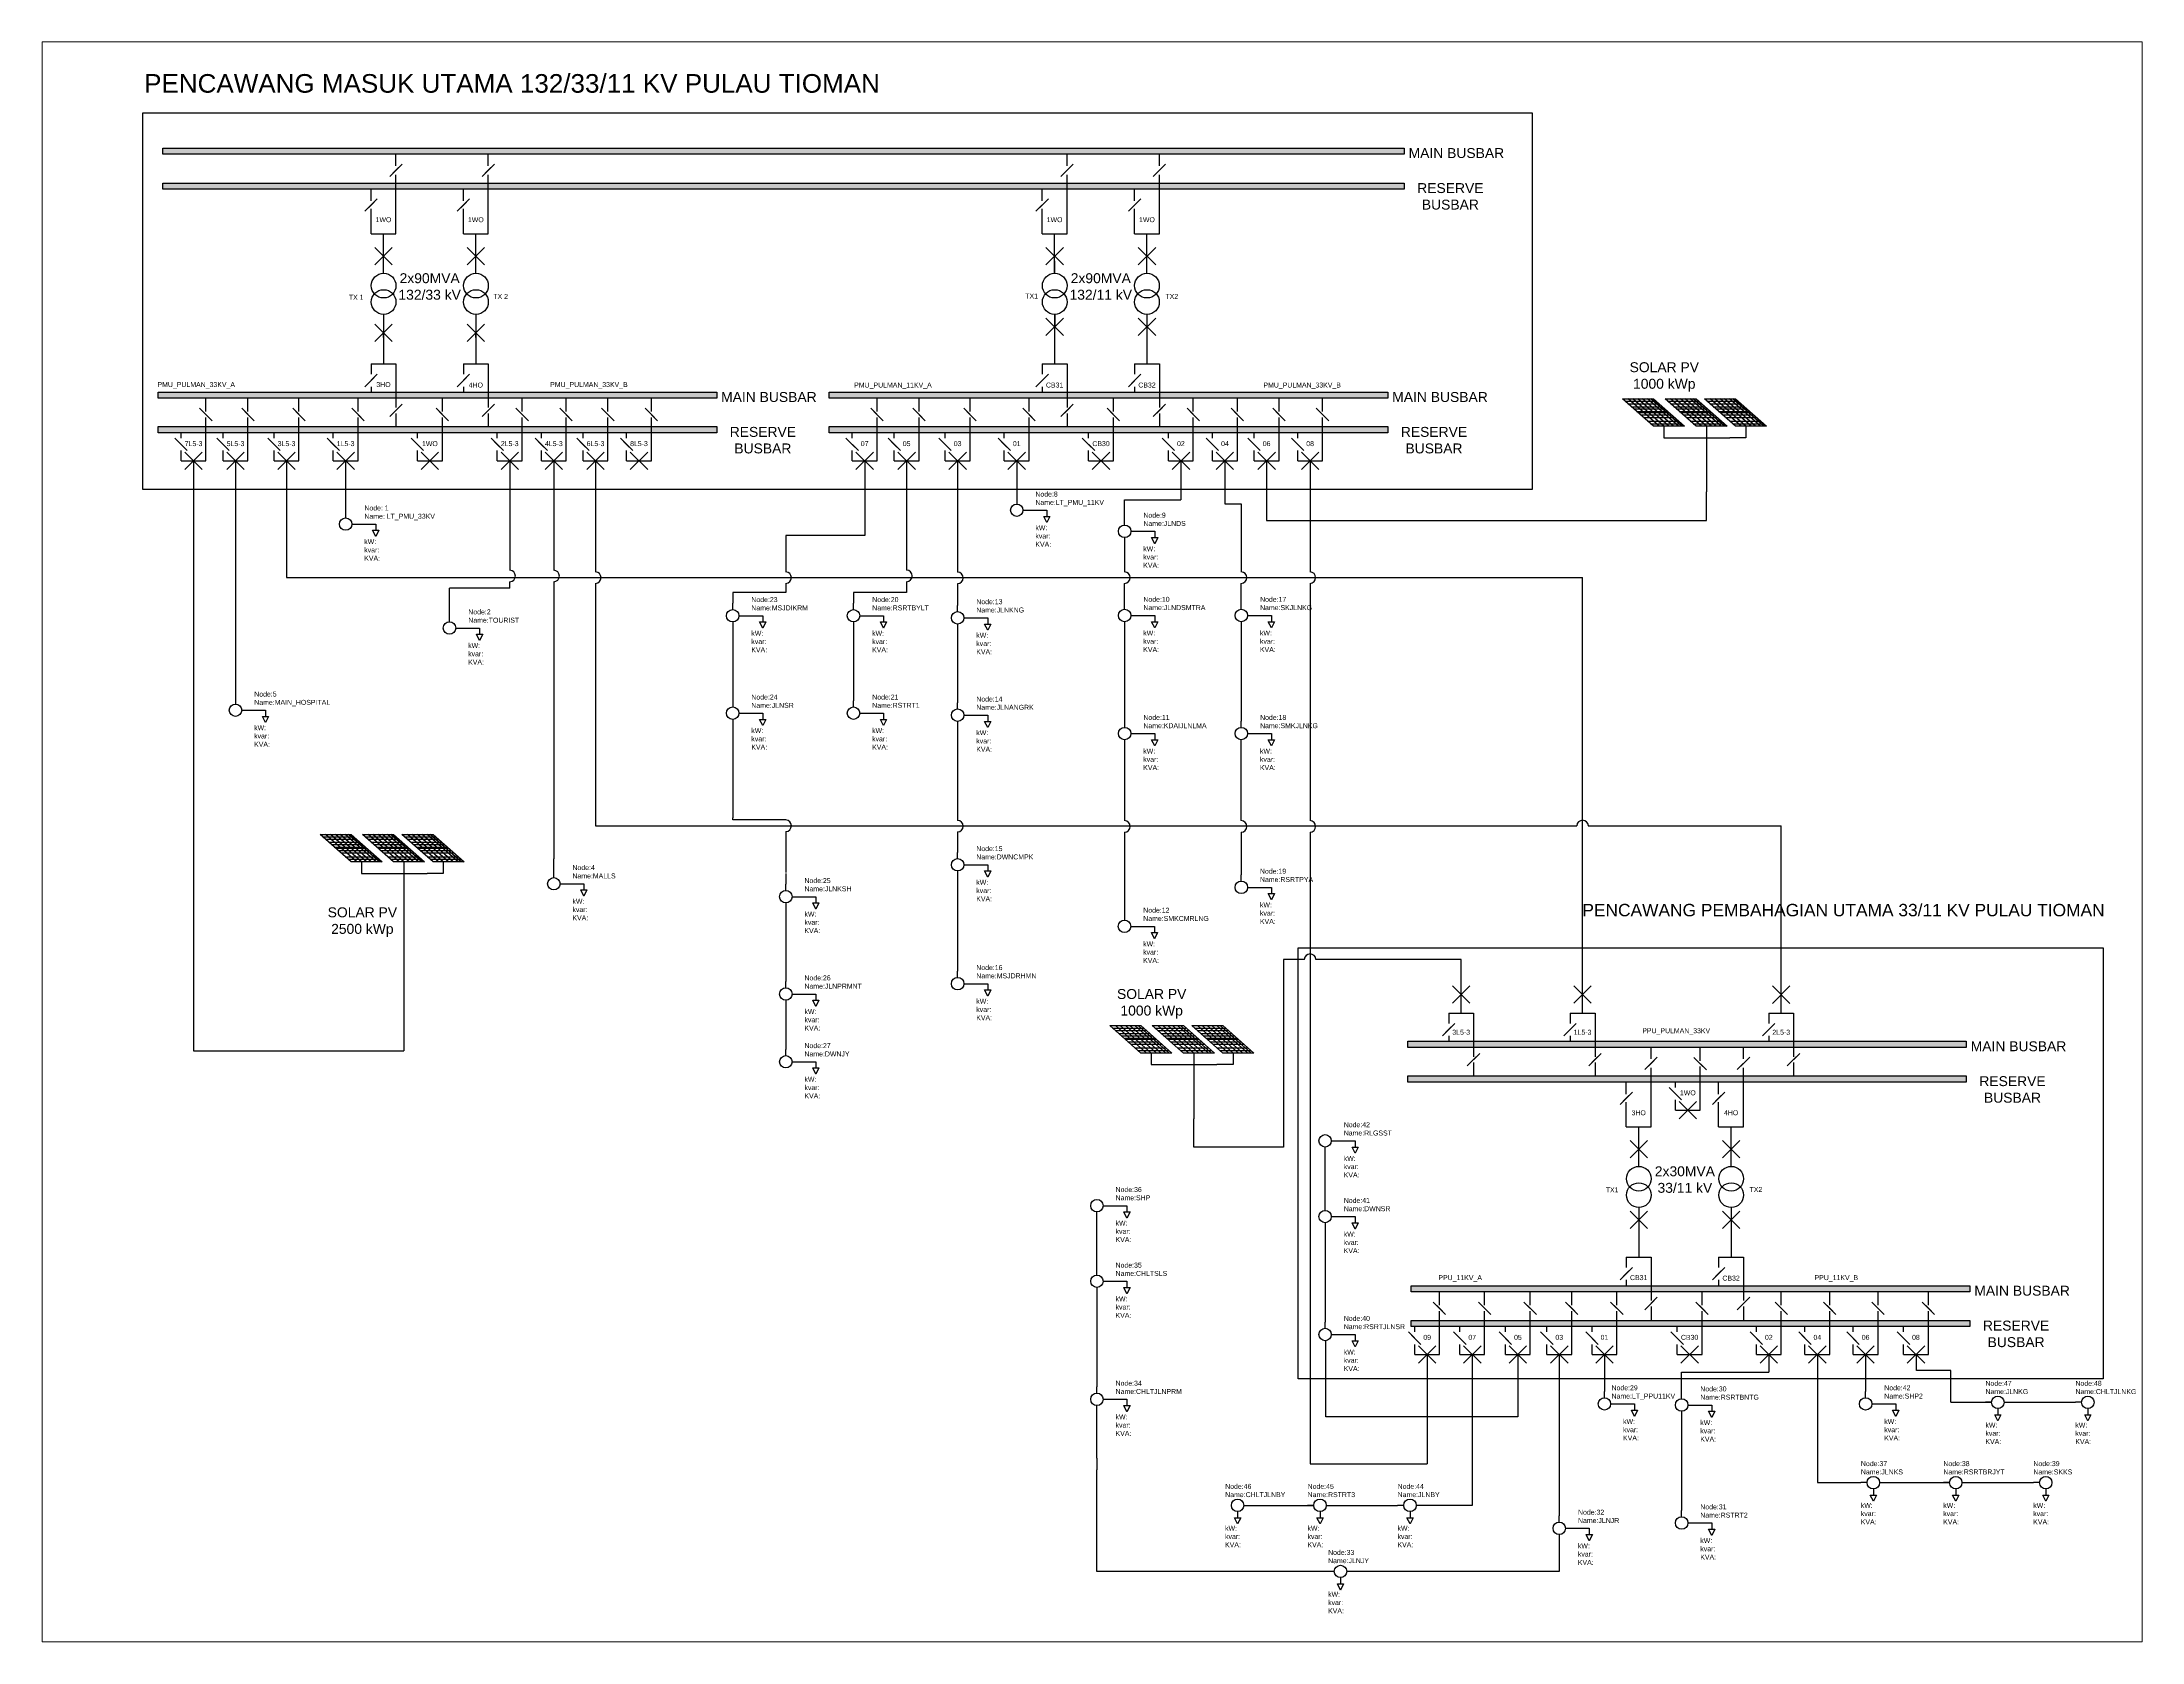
# Paper-space layout 'Layout2' of a CAD drawing. Header units: inches. Extents: x 1.05 to 9.45, y 0.8 to 7.2.
# The model-space entities are those that its viewports show. They can reach past a viewport. Long polylines and large blocks are cut down to what shows.
import ezdxf

# ---------------------------------------------------------------- set-up
doc = ezdxf.new("R2010")
doc.units = ezdxf.units.IN
doc.header["$MEASUREMENT"] = 0
doc.styles.get("Standard").update_dxf_attribs({"font": 'arial.ttf'})

# ---------------------------------------------------------------- blocks, each defined once
blk = doc.blocks.new('Isolatar')
blk.add_lwpolyline([(12.64, 4.18), (13.14, 4.68), (13.64, 5.18), (13.64, 5.18)], close=True)
blk = doc.blocks.new('Transformer')
for p, q in [((3.59, 7.62), (3.59, 8.62)), ((3.59, 4.31), (3.59, 3.31))]:
    blk.add_line(p, q)
for centre in [(3.59, 6.62), (3.59, 5.3)]:
    blk.add_circle(centre, 0.995)
blk = doc.blocks.new('Breaker')
for p, q in [((7.34, 4.2), (8.75, 5.61)), ((8.75, 4.2), (7.34, 5.61))]:
    blk.add_line(p, q)

msp = doc.modelspace()

# ---------------------------------------------------------------- hatches: boundary and pattern name
at = {"true_color": 0xf1eb1f}
h = msp.add_hatch(color=2, dxfattribs=at)
h.dxf.hatch_style = 1
h.paths.add_polyline_path([(87.35, 65.73), (68.19, 65.73), (68.19, 65.23), (87.35, 65.23)])
h.paths.add_polyline_path([(94.79, 65.73), (87.35, 65.73), (87.35, 65.23), (94.79, 65.23)])
h.paths.add_polyline_path([(113.19, 65.73), (94.79, 65.73), (94.79, 65.23), (113.19, 65.23)])
h.paths.add_polyline_path([(101.07, 62.94), (97.52, 62.94), (97.52, 62.44), (101.07, 62.44)])
h.paths.add_polyline_path([(104.43, 62.94), (101.07, 62.94), (101.07, 62.44), (104.43, 62.44)])
h.paths.add_polyline_path([(107.93, 62.94), (104.43, 62.94), (104.43, 62.44), (107.93, 62.44)])
h.paths.add_polyline_path([(113.19, 62.94), (107.93, 62.94), (107.93, 62.44), (113.19, 62.44)])
h.paths.add_polyline_path([(97.52, 62.94), (91.09, 62.94), (91.09, 62.44), (97.52, 62.44)])
h.paths.add_polyline_path([(91.09, 62.94), (84.3, 62.94), (84.3, 62.44), (91.09, 62.44)])
h.paths.add_polyline_path([(84.3, 62.94), (79.54, 62.94), (79.54, 62.44), (84.3, 62.44)])
h.paths.add_polyline_path([(79.54, 62.94), (75.43, 62.94), (75.43, 62.44), (79.54, 62.44)])
h.paths.add_polyline_path([(75.43, 62.94), (72.05, 62.94), (72.05, 62.44), (75.43, 62.44)])
h.paths.add_polyline_path([(72.05, 62.94), (68.19, 62.94), (68.19, 62.44), (72.05, 62.44)])
h.paths.add_polyline_path([(103.06, 65.87), (109.5, 65.87), (109.5, 66.7), (103.06, 66.7)], flags=9)
h.paths.add_polyline_path([(70.08, 66.54), (76.53, 66.54), (76.53, 67.36), (70.08, 67.36)], flags=9)
h.paths.add_polyline_path([(85.59, 65.87), (87.19, 65.87), (87.19, 66.69), (85.59, 66.69)], flags=25)
h.paths.add_polyline_path([(45.61, 65.91), (52.05, 65.91), (52.05, 66.74), (45.61, 66.74)], flags=9)
h.paths.add_polyline_path([(13.97, 65.91), (20.41, 65.91), (20.41, 66.74), (13.97, 66.74)], flags=9)
h.paths.add_polyline_path([(95.18, 73.02), (96.41, 73.02), (96.41, 73.84), (95.18, 73.84)], flags=25)
h.paths.add_polyline_path([(83.93, 73.04), (85.16, 73.04), (85.16, 73.87), (83.93, 73.87)], flags=9)
h.paths.add_polyline_path([(95.18, 73.02), (96.41, 73.02), (96.41, 73.84), (95.18, 73.84)], flags=25)
h.paths.add_polyline_path([(29.44, 72.94), (30.82, 72.94), (30.82, 73.77), (29.44, 73.77)], flags=9)
h.paths.add_polyline_path([(41.04, 73.02), (42.42, 73.02), (42.42, 73.84), (41.04, 73.84)], flags=9)
h.paths.add_polyline_path([(38.98, 79.19), (40.45, 79.19), (40.45, 80.01), (38.98, 80.01)], flags=9)
h.paths.add_polyline_path([(31.54, 79.19), (33.01, 79.19), (33.01, 80.01), (31.54, 80.01)], flags=9)
h.paths.add_polyline_path([(93.04, 79.19), (94.51, 79.19), (94.51, 80.01), (93.04, 80.01)], flags=9)
h.paths.add_polyline_path([(85.6, 79.19), (87.07, 79.19), (87.07, 80.01), (85.6, 80.01)], flags=9)
h.paths.add_polyline_path([(92.99, 65.87), (94.59, 65.87), (94.59, 66.69), (92.99, 66.69)], flags=9)
h.paths.add_polyline_path([(85.59, 65.87), (87.19, 65.87), (87.19, 66.69), (85.59, 66.69)], flags=25)
h.paths.add_polyline_path([(70.64, 61.16), (71.46, 61.16), (71.46, 61.98), (70.64, 61.98)], flags=9)
h.paths.add_polyline_path([(31.62, 65.91), (32.97, 65.91), (32.97, 66.73), (31.62, 66.73)], flags=9)
h.paths.add_polyline_path([(39.07, 65.87), (40.42, 65.87), (40.42, 66.69), (39.07, 66.69)], flags=9)
h.paths.add_polyline_path([(52.06, 61.16), (53.69, 61.16), (53.69, 61.98), (52.06, 61.98)], flags=9)
h.paths.add_polyline_path([(48.55, 61.16), (50.18, 61.16), (50.18, 61.98), (48.55, 61.98)], flags=9)
h.paths.add_polyline_path([(45.2, 61.16), (46.83, 61.16), (46.83, 61.98), (45.2, 61.98)], flags=9)
h.paths.add_polyline_path([(41.65, 61.16), (43.28, 61.16), (43.28, 61.98), (41.65, 61.98)], flags=9)
h.paths.add_polyline_path([(16.17, 61.16), (17.8, 61.16), (17.8, 61.98), (16.17, 61.98)], flags=9)
h.paths.add_polyline_path([(19.56, 61.16), (21.19, 61.16), (21.19, 61.98), (19.56, 61.98)], flags=9)
h.paths.add_polyline_path([(23.67, 61.16), (25.3, 61.16), (25.3, 61.98), (23.67, 61.98)], flags=9)
h.paths.add_polyline_path([(28.41, 61.16), (30.04, 61.16), (30.04, 61.98), (28.41, 61.98)], flags=9)
h.paths.add_polyline_path([(35.27, 61.15), (36.75, 61.15), (36.75, 61.98), (35.27, 61.98)], flags=9)
h.paths.add_polyline_path([(59.96, 60.32), (65.7, 60.32), (65.7, 63.32), (59.96, 63.32)], flags=9)
h.paths.add_polyline_path([(59.25, 64.48), (67.35, 64.48), (67.35, 66.13), (59.25, 66.13)], flags=9)
h.paths.add_polyline_path([(114.02, 60.32), (119.76, 60.32), (119.76, 63.32), (114.02, 63.32)], flags=9)
h.paths.add_polyline_path([(113.31, 64.48), (121.41, 64.48), (121.41, 66.13), (113.31, 66.13)], flags=9)
h.paths.add_polyline_path([(115.35, 79.97), (121.09, 79.97), (121.09, 82.97), (115.35, 82.97)], flags=9)
h.paths.add_polyline_path([(114.63, 84.13), (122.73, 84.13), (122.73, 85.78), (114.63, 85.78)], flags=9)
h.paths.add_polyline_path([(87.3, 72.72), (92.73, 72.72), (92.73, 75.71), (87.3, 75.71)], flags=9)
h.paths.add_polyline_path([(33.24, 72.72), (38.67, 72.72), (38.67, 75.71), (33.24, 75.71)], flags=9)
at = {"true_color": 0x58ba48}
h = msp.add_hatch(color=85, dxfattribs=at)
h.dxf.hatch_style = 1
h.paths.add_polyline_path([(114.51, 85.38), (14.51, 85.38), (14.51, 84.88), (114.51, 84.88)])
h.paths.add_polyline_path([(87.35, 82.56), (40.73, 82.56), (40.73, 82.06), (87.35, 82.06)])
h.paths.add_polyline_path([(40.73, 82.56), (33.29, 82.56), (33.29, 82.06), (40.73, 82.06)])
h.paths.add_polyline_path([(33.29, 82.56), (14.51, 82.56), (14.51, 82.06), (33.29, 82.06)])
h.paths.add_polyline_path([(114.51, 82.56), (87.35, 82.56), (87.35, 82.06), (114.51, 82.06)])
at = {"true_color": 0xcd2027}
h = msp.add_hatch(color=242, dxfattribs=at)
h.dxf.hatch_style = 1
h.paths.add_polyline_path([(33.29, 65.73), (14.13, 65.73), (14.13, 65.23), (33.29, 65.23)])
h.paths.add_polyline_path([(40.73, 65.73), (33.29, 65.73), (33.29, 65.23), (40.73, 65.23)])
h.paths.add_polyline_path([(59.13, 65.73), (40.73, 65.73), (40.73, 65.23), (59.13, 65.23)])
h.paths.add_polyline_path([(43.46, 62.94), (37.03, 62.94), (37.03, 62.44), (43.46, 62.44)])
h.paths.add_polyline_path([(47.01, 62.94), (43.46, 62.94), (43.46, 62.44), (47.01, 62.44)])
h.paths.add_polyline_path([(50.37, 62.94), (47.01, 62.94), (47.01, 62.44), (50.37, 62.44)])
h.paths.add_polyline_path([(53.87, 62.94), (50.37, 62.94), (50.37, 62.44), (53.87, 62.44)])
h.paths.add_polyline_path([(59.13, 62.94), (53.87, 62.94), (53.87, 62.44), (59.13, 62.44)])
h.paths.add_polyline_path([(37.03, 62.94), (30.24, 62.94), (30.24, 62.44), (37.03, 62.44)])
h.paths.add_polyline_path([(30.24, 62.94), (25.48, 62.94), (25.48, 62.44), (30.24, 62.44)])
h.paths.add_polyline_path([(25.48, 62.94), (21.37, 62.94), (21.37, 62.44), (25.48, 62.44)])
h.paths.add_polyline_path([(21.37, 62.94), (17.99, 62.94), (17.99, 62.44), (21.37, 62.44)])
h.paths.add_polyline_path([(17.99, 62.94), (14.13, 62.94), (14.13, 62.44), (17.99, 62.44)])
h.paths.add_polyline_path([(145.88, 13.43), (129.88, 13.43), (129.88, 12.93), (145.88, 12.93)])
h.paths.add_polyline_path([(129.88, 13.43), (120.1, 13.43), (120.1, 12.93), (129.88, 12.93)])
h.paths.add_polyline_path([(120.1, 13.43), (114.79, 13.43), (114.79, 12.93), (120.1, 12.93)])
h.paths.add_polyline_path([(159.79, 13.43), (145.88, 13.43), (145.88, 12.93), (159.79, 12.93)])
h.paths.add_polyline_path([(159.79, 10.65), (141.84, 10.65), (141.84, 10.15), (159.79, 10.15)])
h.paths.add_polyline_path([(141.84, 10.65), (134.4, 10.65), (134.4, 10.15), (141.84, 10.15)])
h.paths.add_polyline_path([(134.4, 10.65), (114.79, 10.65), (114.79, 10.15), (134.4, 10.15)])
at = {"true_color": 0xf4ee51}
h = msp.add_hatch(color=41, dxfattribs=at)
h.dxf.hatch_style = 1
h.paths.add_polyline_path([(134.4, -6.26), (115.08, -6.26), (115.08, -6.76), (134.4, -6.76)])
h.paths.add_polyline_path([(160.08, -6.26), (134.4, -6.26), (134.4, -6.76), (160.08, -6.76)])
h.paths.add_polyline_path([(144.88, -9.05), (138.5, -9.05), (138.5, -9.55), (144.88, -9.55)])
h.paths.add_polyline_path([(138.5, -9.05), (131.64, -9.05), (131.64, -9.55), (138.5, -9.55)])
h.paths.add_polyline_path([(131.64, -9.05), (128, -9.05), (128, -9.55), (131.64, -9.55)])
h.paths.add_polyline_path([(128, -9.05), (124.67, -9.05), (124.67, -9.55), (128, -9.55)])
h.paths.add_polyline_path([(124.67, -9.05), (120.99, -9.05), (120.99, -9.55), (124.67, -9.55)])
h.paths.add_polyline_path([(120.99, -9.05), (117.36, -9.05), (117.36, -9.55), (120.99, -9.55)])
h.paths.add_polyline_path([(117.36, -9.05), (115.08, -9.05), (115.08, -9.55), (117.36, -9.55)])
h.paths.add_polyline_path([(148.79, -9.05), (144.88, -9.05), (144.88, -9.55), (148.79, -9.55)])
h.paths.add_polyline_path([(152.68, -9.05), (148.79, -9.05), (148.79, -9.55), (152.68, -9.55)])
h.paths.add_polyline_path([(156.73, -9.05), (152.68, -9.05), (152.68, -9.55), (156.73, -9.55)])
h.paths.add_polyline_path([(160.08, -9.05), (156.73, -9.05), (156.73, -9.55), (160.08, -9.55)])

# ---------------------------------------------------------------- linework, layer by layer
for p, q in [((33.29, 83.95), (33.29, 84.88)), ((40.73, 83.95), (40.73, 84.88)), ((87.35, 83.95), (87.35, 84.88)), ((94.79, 83.95), (94.79, 84.88)), ((33.29, 78.48), (33.29, 83.23)), ((40.73, 78.48), (40.73, 83.23)), ((87.35, 78.48), (87.35, 83.23)), ((94.79, 78.48), (94.79, 83.23)), ((31.29, 81.12), (31.29, 82.06)), ((38.73, 81.12), (38.73, 82.06)), ((85.35, 81.12), (85.35, 82.06)), ((92.79, 81.12), (92.79, 82.06)), ((31.29, 78.48), (31.29, 80.48)), ((38.73, 78.48), (38.73, 80.48)), ((85.35, 78.48), (85.35, 80.48)), ((92.79, 78.48), (92.79, 80.48)), ((31.29, 78.48), (33.29, 78.48)), ((38.73, 78.48), (40.73, 78.48)), ((39.73, 76.68), (39.73, 78.48)), ((85.35, 78.48), (87.35, 78.48)), ((86.35, 76.68), (86.35, 78.48)), ((92.79, 78.48), (94.79, 78.48)), ((93.79, 76.68), (93.79, 78.48)), ((32.29, 76.3), (32.29, 76.68)), ((39.73, 76.3), (39.73, 76.68)), ((86.35, 76.3), (86.35, 76.68)), ((93.79, 76.3), (93.79, 76.68)), ((32.29, 70.99), (32.29, 67.99)), ((32.29, 70.12), (32.29, 70.5)), ((39.73, 70.99), (39.73, 67.99)), ((39.73, 70.12), (39.73, 70.5)), ((31.29, 67.99), (33.29, 67.99)), ((31.29, 67.99), (31.29, 67.24)), ((33.29, 67.99), (33.29, 64.49)), ((38.73, 67.99), (40.73, 67.99)), ((38.73, 67.99), (38.73, 67.24)), ((40.73, 67.99), (40.73, 64.49)), ((85.35, 67.99), (87.35, 67.99)), ((85.35, 67.99), (85.35, 67.24)), ((87.35, 67.99), (87.35, 64.49)), ((92.79, 67.99), (94.79, 67.99)), ((92.79, 67.99), (92.79, 67.24)), ((94.79, 67.99), (94.79, 64.49)), ((31.29, 67.24), (31.29, 67.16)), ((31.29, 66.16), (31.29, 65.73)), ((38.73, 67.24), (38.73, 67.16)), ((38.73, 66.16), (38.73, 65.73)), ((85.35, 67.24), (85.35, 67.16)), ((85.35, 66.16), (85.35, 65.73)), ((92.79, 67.24), (92.79, 67.16)), ((92.79, 66.16), (92.79, 65.73)), ((17.99, 64.17), (17.99, 65.23)), ((21.37, 64.17), (21.37, 65.23)), ((25.48, 64.17), (25.48, 65.23)), ((30.24, 64.17), (30.24, 65.23)), ((37.03, 64.17), (37.03, 65.23)), ((43.46, 64.17), (43.46, 65.23)), ((47.01, 64.17), (47.01, 65.23)), ((50.37, 64.17), (50.37, 65.23)), ((53.87, 64.17), (53.87, 65.23)), ((72.05, 64.17), (72.05, 65.23)), ((75.43, 64.17), (75.43, 65.23)), ((79.54, 64.17), (79.54, 65.23)), ((84.3, 64.17), (84.3, 65.23)), ((91.09, 64.17), (91.09, 65.23)), ((97.52, 64.17), (97.52, 65.23)), ((101.07, 64.17), (101.07, 65.23)), ((104.43, 64.17), (104.43, 65.23)), ((107.93, 64.17), (107.93, 65.23)), ((132.09, 65.17), (134.59, 65.17)), ((134.59, 62.97), (132.09, 65.17)), ((132.3, 64.99), (134.8, 64.99)), ((132.53, 64.79), (135.03, 64.79)), ((135.04, 62.97), (132.54, 65.17)), ((132.81, 64.54), (135.31, 64.54)), ((135.43, 62.97), (132.93, 65.17)), ((133, 64.37), (135.5, 64.37)), ((133, 64.37), (135.5, 64.37)), ((133, 64.37), (135.5, 64.37)), ((135.84, 62.97), (133.34, 65.17)), ((136.21, 62.97), (133.71, 65.17)), ((136.61, 62.97), (134.11, 65.17)), ((136.88, 62.97), (134.38, 65.17)), ((134.59, 65.17), (137.09, 62.97)), ((135.52, 65.17), (138.02, 65.17)), ((138.02, 62.97), (135.52, 65.17)), ((135.73, 64.99), (138.23, 64.99)), ((135.96, 64.79), (138.46, 64.79)), ((138.47, 62.97), (135.97, 65.17)), ((136.24, 64.54), (138.74, 64.54)), ((138.85, 62.97), (136.35, 65.17)), ((136.43, 64.37), (138.93, 64.37)), ((136.43, 64.37), (138.93, 64.37)), ((136.43, 64.37), (138.93, 64.37)), ((139.27, 62.97), (136.77, 65.17)), ((139.64, 62.97), (137.14, 65.17)), ((140.04, 62.97), (137.54, 65.17)), ((140.3, 62.97), (137.8, 65.17)), ((138.02, 65.17), (140.52, 62.97)), ((138.7, 65.17), (141.2, 65.17)), ((141.2, 62.97), (138.7, 65.17)), ((138.9, 64.99), (141.4, 64.99)), ((139.13, 64.79), (141.63, 64.79)), ((141.65, 62.97), (139.15, 65.17)), ((139.41, 64.54), (141.91, 64.54)), ((142.03, 62.97), (139.53, 65.17)), ((139.61, 64.37), (142.11, 64.37)), ((139.61, 64.37), (142.11, 64.37)), ((139.61, 64.37), (142.11, 64.37)), ((142.45, 62.97), (139.95, 65.17)), ((142.82, 62.97), (140.32, 65.17)), ((143.21, 62.97), (140.71, 65.17)), ((143.48, 62.97), (140.98, 65.17)), ((141.2, 65.17), (143.7, 62.97)), ((17.99, 60.18), (17.99, 63.68)), ((21.37, 60.18), (21.37, 63.68)), ((25.48, 60.18), (25.48, 63.68)), ((30.24, 60.18), (30.24, 63.68)), ((33.29, 64), (33.29, 62.94)), ((37.03, 60.18), (37.03, 63.68)), ((40.73, 64), (40.73, 62.94)), ((43.46, 60.18), (43.46, 63.68)), ((47.01, 60.18), (47.01, 63.68)), ((50.37, 60.18), (50.37, 63.68)), ((53.87, 60.18), (53.87, 63.68)), ((72.05, 60.18), (72.05, 63.68)), ((75.43, 60.18), (75.43, 63.68)), ((79.54, 60.18), (79.54, 63.68)), ((84.3, 60.18), (84.3, 63.68)), ((87.35, 64), (87.35, 62.94)), ((91.09, 60.18), (91.09, 63.68)), ((94.79, 64), (94.79, 62.94)), ((97.52, 60.18), (97.52, 63.68)), ((101.07, 60.18), (101.07, 63.68)), ((104.43, 60.18), (104.43, 63.68)), ((107.93, 60.18), (107.93, 63.68)), ((133.23, 64.17), (135.73, 64.17)), ((133.34, 64.07), (135.84, 64.07)), ((133.55, 63.89), (136.05, 63.89)), ((133.78, 63.69), (136.28, 63.69)), ((134.12, 63.39), (136.62, 63.39)), ((134.36, 63.17), (136.86, 63.17)), ((137.09, 62.97), (134.59, 62.97)), ((135.43, 62.97), (135.43, 62.04)), ((136.66, 64.17), (139.16, 64.17)), ((136.77, 64.07), (139.27, 64.07)), ((136.98, 63.89), (139.48, 63.89)), ((137.21, 63.69), (139.71, 63.69)), ((137.55, 63.39), (140.05, 63.39)), ((137.79, 63.17), (140.29, 63.17)), ((140.52, 62.97), (138.02, 62.97)), ((138.85, 62.97), (138.85, 62.04)), ((139.84, 64.17), (142.34, 64.17)), ((139.95, 64.07), (142.45, 64.07)), ((140.15, 63.89), (142.65, 63.89)), ((140.38, 63.69), (142.88, 63.69)), ((140.73, 63.39), (143.23, 63.39)), ((140.97, 63.17), (143.47, 63.17)), ((143.7, 62.97), (141.2, 62.97)), ((142.03, 62.97), (142.03, 62.04)), ((15.99, 62.01), (15.99, 62.44)), ((15.99, 60.93), (15.99, 61.01)), ((15.99, 60.18), (15.99, 60.93)), ((19.37, 62.01), (19.37, 62.44)), ((19.37, 60.93), (19.37, 61.01)), ((19.37, 60.18), (19.37, 60.93)), ((23.48, 62.01), (23.48, 62.44)), ((23.48, 60.93), (23.48, 61.01)), ((23.48, 60.18), (23.48, 60.93)), ((28.24, 62.01), (28.24, 62.44)), ((28.24, 60.93), (28.24, 61.01)), ((28.24, 60.18), (28.24, 60.93)), ((35.03, 62.01), (35.03, 62.44)), ((35.03, 60.93), (35.03, 61.01)), ((35.03, 60.18), (35.03, 60.93)), ((41.46, 62.01), (41.46, 62.44)), ((41.46, 60.93), (41.46, 61.01)), ((41.46, 60.18), (41.46, 60.93)), ((45.01, 62.01), (45.01, 62.44)), ((45.01, 60.93), (45.01, 61.01)), ((45.01, 60.18), (45.01, 60.93)), ((48.37, 62.01), (48.37, 62.44)), ((48.37, 60.93), (48.37, 61.01)), ((48.37, 60.18), (48.37, 60.93)), ((51.87, 62.01), (51.87, 62.44)), ((51.87, 60.93), (51.87, 61.01)), ((51.87, 60.18), (51.87, 60.93)), ((70.05, 62.01), (70.05, 62.44)), ((70.05, 60.93), (70.05, 61.01)), ((70.05, 60.18), (70.05, 60.93)), ((73.43, 62.01), (73.43, 62.44)), ((73.43, 60.93), (73.43, 61.01)), ((73.43, 60.18), (73.43, 60.93)), ((77.54, 62.01), (77.54, 62.44)), ((77.54, 60.93), (77.54, 61.01)), ((77.54, 60.18), (77.54, 60.93)), ((82.3, 62.01), (82.3, 62.44)), ((82.3, 60.93), (82.3, 61.01)), ((82.3, 60.18), (82.3, 60.93)), ((89.09, 62.01), (89.09, 62.44)), ((89.09, 60.93), (89.09, 61.01)), ((89.09, 60.18), (89.09, 60.93)), ((95.52, 62.01), (95.52, 62.44)), ((95.52, 60.93), (95.52, 61.01)), ((95.52, 60.18), (95.52, 60.93)), ((99.07, 62.01), (99.07, 62.44)), ((99.07, 60.93), (99.07, 61.01)), ((99.07, 60.18), (99.07, 60.93)), ((102.43, 62.01), (102.43, 62.44)), ((102.43, 60.93), (102.43, 61.01)), ((102.43, 60.18), (102.43, 60.93)), ((105.93, 62.01), (105.93, 62.44)), ((105.93, 60.93), (105.93, 61.01)), ((105.93, 60.18), (105.93, 60.93)), ((135.43, 62.04), (137.55, 62.04)), ((137.55, 62.04), (140.73, 62.04)), ((138.85, 62.04), (138.85, 57.68)), ((142.03, 62.04), (140.73, 62.04)), ((15.99, 60.18), (17.99, 60.18)), ((19.37, 60.18), (21.37, 60.18)), ((23.48, 60.18), (25.48, 60.18)), ((28.24, 60.18), (30.24, 60.18)), ((35.03, 60.18), (37.03, 60.18)), ((41.46, 60.18), (43.46, 60.18)), ((45.01, 60.18), (47.01, 60.18)), ((48.37, 60.18), (50.37, 60.18)), ((51.87, 60.18), (53.87, 60.18)), ((70.05, 60.18), (72.05, 60.18)), ((73.43, 60.18), (75.43, 60.18)), ((77.54, 60.18), (79.54, 60.18)), ((78.54, 60.18), (78.54, 58.36)), ((82.3, 60.18), (84.3, 60.18)), ((89.09, 60.18), (91.09, 60.18)), ((95.52, 60.18), (97.52, 60.18)), ((99.07, 60.18), (101.07, 60.18)), ((102.43, 60.18), (104.43, 60.18)), ((105.93, 60.18), (107.93, 60.18)), ((138.85, 55.39), (138.85, 57.68)), ((83.8, 56.21), (85.72, 56.21)), ((85.72, 56.21), (85.72, 55.71)), ((29.74, 55.09), (31.66, 55.09)), ((31.66, 55.09), (31.66, 54.59)), ((92.49, 54.51), (94.41, 54.51)), ((94.41, 54.51), (94.41, 54.01)), ((60.92, 47.71), (62.84, 47.71)), ((62.84, 47.71), (62.84, 47.21)), ((70.65, 47.71), (72.57, 47.71)), ((72.57, 47.71), (72.57, 47.21)), ((79.04, 47.54), (80.96, 47.54)), ((80.96, 47.54), (80.96, 47.04)), ((92.49, 47.73), (94.41, 47.73)), ((94.41, 47.73), (94.41, 47.23)), ((101.89, 47.73), (103.81, 47.73)), ((103.81, 47.73), (103.81, 47.23)), ((38.11, 46.72), (40.03, 46.72)), ((40.03, 46.72), (40.03, 46.22)), ((20.87, 40.1), (22.79, 40.1)), ((22.79, 40.1), (22.79, 39.6)), ((60.92, 39.86), (62.84, 39.86)), ((62.84, 39.86), (62.84, 39.36)), ((70.65, 39.86), (72.57, 39.86)), ((72.57, 39.86), (72.57, 39.36)), ((79.04, 39.7), (80.96, 39.7)), ((80.96, 39.7), (80.96, 39.2)), ((101.39, 38.72), (101.39, 39.22)), ((92.49, 38.22), (94.41, 38.22)), ((94.41, 38.22), (94.41, 37.72)), ((101.89, 38.22), (103.81, 38.22)), ((103.81, 38.22), (103.81, 37.72)), ((27.18, 30.09), (29.68, 30.09)), ((29.68, 27.88), (27.18, 30.09)), ((27.38, 29.9), (29.88, 29.9)), ((27.62, 29.7), (30.12, 29.7)), ((30.13, 27.88), (27.63, 30.09)), ((27.89, 29.46), (30.39, 29.46)), ((30.51, 27.88), (28.01, 30.09)), ((28.09, 29.28), (30.59, 29.28)), ((28.09, 29.28), (30.59, 29.28)), ((28.09, 29.28), (30.59, 29.28)), ((28.32, 29.08), (30.82, 29.08)), ((30.93, 27.88), (28.43, 30.09)), ((28.43, 28.99), (30.93, 28.99)), ((28.63, 28.8), (31.13, 28.8)), ((31.3, 27.88), (28.8, 30.09)), ((31.69, 27.88), (29.19, 30.09)), ((31.96, 27.88), (29.46, 30.09)), ((29.68, 30.09), (32.18, 27.88)), ((30.6, 30.09), (33.1, 30.09)), ((33.1, 27.88), (30.6, 30.09)), ((30.81, 29.9), (33.31, 29.9)), ((31.04, 29.7), (33.54, 29.7)), ((33.55, 27.88), (31.05, 30.09)), ((31.32, 29.46), (33.82, 29.46)), ((33.94, 27.88), (31.44, 30.09)), ((31.51, 29.28), (34.01, 29.28)), ((31.51, 29.28), (34.01, 29.28)), ((31.51, 29.28), (34.01, 29.28)), ((31.75, 29.08), (34.25, 29.08)), ((34.35, 27.88), (31.85, 30.09)), ((31.85, 28.99), (34.35, 28.99)), ((32.06, 28.8), (34.56, 28.8)), ((34.72, 27.88), (32.22, 30.09)), ((35.12, 27.88), (32.62, 30.09)), ((35.39, 27.88), (32.89, 30.09)), ((33.1, 30.09), (35.6, 27.88)), ((33.78, 30.09), (36.28, 30.09)), ((36.28, 27.88), (33.78, 30.09)), ((33.99, 29.9), (36.49, 29.9)), ((34.22, 29.7), (36.72, 29.7)), ((36.73, 27.88), (34.23, 30.09)), ((34.5, 29.46), (37, 29.46)), ((37.11, 27.88), (34.61, 30.09)), ((34.69, 29.28), (37.19, 29.28)), ((34.69, 29.28), (37.19, 29.28)), ((34.69, 29.28), (37.19, 29.28)), ((34.92, 29.08), (37.42, 29.08)), ((37.53, 27.88), (35.03, 30.09)), ((35.03, 28.99), (37.53, 28.99)), ((35.24, 28.8), (37.74, 28.8)), ((37.9, 27.88), (35.4, 30.09)), ((38.3, 27.88), (35.8, 30.09)), ((38.56, 27.88), (36.06, 30.09)), ((36.28, 30.09), (38.78, 27.88)), ((28.87, 28.6), (31.37, 28.6)), ((29.21, 28.3), (31.71, 28.3)), ((29.45, 28.09), (31.95, 28.09)), ((32.18, 27.88), (29.68, 27.88)), ((30.51, 27.88), (30.51, 26.96)), ((32.29, 28.6), (34.79, 28.6)), ((32.63, 28.3), (35.13, 28.3)), ((32.87, 28.09), (35.37, 28.09)), ((35.6, 27.88), (33.1, 27.88)), ((33.94, 27.88), (33.94, 26.96)), ((35.47, 28.6), (37.97, 28.6)), ((35.81, 28.3), (38.31, 28.3)), ((36.05, 28.09), (38.55, 28.09)), ((38.78, 27.88), (36.28, 27.88)), ((37.11, 27.88), (37.11, 26.96)), ((78.54, 28.15), (78.54, 28.65)), ((79.04, 27.65), (80.96, 27.65)), ((80.96, 27.65), (80.96, 27.15)), ((30.51, 26.96), (32.63, 26.96)), ((32.63, 26.96), (35.81, 26.96)), ((33.94, 26.96), (33.94, 22.59)), ((37.11, 26.96), (35.81, 26.96)), ((46.51, 26.12), (48.43, 26.12)), ((48.43, 26.12), (48.43, 25.62)), ((101.39, 26.33), (101.39, 26.83)), ((101.89, 25.83), (103.81, 25.83)), ((103.81, 25.83), (103.81, 25.33)), ((65.2, 25.08), (67.12, 25.08)), ((67.12, 25.08), (67.12, 24.58)), ((92.48, 22.69), (94.4, 22.69)), ((94.4, 22.69), (94.4, 22.19)), ((78.54, 18.57), (78.54, 19.07)), ((65.2, 17.24), (67.12, 17.24)), ((67.12, 17.24), (67.12, 16.74)), ((79.04, 18.07), (80.96, 18.07)), ((80.96, 18.07), (80.96, 17.57)), ((119.1, 16.69), (119.1, 17.19)), ((128.88, 16.69), (128.88, 17.19)), ((144.88, 16.69), (144.88, 17.19)), ((118.1, 15.69), (120.1, 15.69)), ((118.1, 15.69), (118.1, 14.94)), ((119.1, 15.69), (119.1, 16.69)), ((120.1, 15.69), (120.1, 12.19)), ((127.88, 15.69), (129.88, 15.69)), ((127.88, 15.69), (127.88, 14.94)), ((128.88, 15.69), (128.88, 16.69)), ((129.88, 15.69), (129.88, 12.19)), ((143.88, 15.69), (145.88, 15.69)), ((143.88, 15.69), (143.88, 14.94)), ((144.88, 15.69), (144.88, 16.69)), ((145.88, 15.69), (145.88, 12.19)), ((90.8, 14.69), (93.3, 14.69)), ((93.3, 12.48), (90.8, 14.69)), ((91, 14.5), (93.5, 14.5)), ((91.23, 14.3), (93.73, 14.3)), ((93.75, 12.48), (91.25, 14.69)), ((91.51, 14.06), (94.01, 14.06)), ((94.13, 12.48), (91.63, 14.69)), ((91.71, 13.88), (94.21, 13.88)), ((91.71, 13.88), (94.21, 13.88)), ((91.71, 13.88), (94.21, 13.88)), ((91.94, 13.68), (94.44, 13.68)), ((94.55, 12.48), (92.05, 14.69)), ((92.05, 13.59), (94.55, 13.59)), ((94.92, 12.48), (92.42, 14.69)), ((95.31, 12.48), (92.81, 14.69)), ((95.58, 12.48), (93.08, 14.69)), ((93.3, 14.69), (95.8, 12.48)), ((94.22, 14.69), (96.72, 14.69)), ((96.72, 12.48), (94.22, 14.69)), ((94.43, 14.5), (96.93, 14.5)), ((94.66, 14.3), (97.16, 14.3)), ((97.17, 12.48), (94.67, 14.69)), ((94.94, 14.06), (97.44, 14.06)), ((97.56, 12.48), (95.06, 14.69)), ((95.13, 13.88), (97.63, 13.88)), ((95.13, 13.88), (97.63, 13.88)), ((95.13, 13.88), (97.63, 13.88)), ((95.36, 13.68), (97.86, 13.68)), ((97.97, 12.48), (95.47, 14.69)), ((95.47, 13.59), (97.97, 13.59)), ((98.34, 12.48), (95.84, 14.69)), ((98.74, 12.48), (96.24, 14.69)), ((99, 12.48), (96.5, 14.69)), ((96.72, 14.69), (99.22, 12.48)), ((97.4, 14.69), (99.9, 14.69)), ((99.9, 12.48), (97.4, 14.69)), ((97.61, 14.5), (100.11, 14.5)), ((97.84, 14.3), (100.34, 14.3)), ((100.35, 12.48), (97.85, 14.69)), ((98.12, 14.06), (100.62, 14.06)), ((100.73, 12.48), (98.23, 14.69)), ((98.31, 13.88), (100.81, 13.88)), ((98.31, 13.88), (100.81, 13.88)), ((98.31, 13.88), (100.81, 13.88)), ((98.54, 13.68), (101.04, 13.68)), ((101.15, 12.48), (98.65, 14.69)), ((98.65, 13.59), (101.15, 13.59)), ((101.52, 12.48), (99.02, 14.69)), ((101.92, 12.48), (99.42, 14.69)), ((102.18, 12.48), (99.68, 14.69)), ((99.9, 14.69), (102.4, 12.48)), ((118.1, 14.94), (118.1, 14.86)), ((118.1, 13.86), (118.1, 13.43)), ((127.88, 14.94), (127.88, 14.86)), ((127.88, 13.86), (127.88, 13.43)), ((143.88, 14.94), (143.88, 14.86)), ((143.88, 13.86), (143.88, 13.43)), ((92.25, 13.4), (94.75, 13.4)), ((92.48, 13.2), (94.98, 13.2)), ((92.82, 12.9), (95.32, 12.9)), ((93.07, 12.69), (95.57, 12.69)), ((95.8, 12.48), (93.3, 12.48)), ((94.13, 12.48), (94.13, 11.56)), ((95.68, 13.4), (98.18, 13.4)), ((95.91, 13.2), (98.41, 13.2)), ((96.25, 12.9), (98.75, 12.9)), ((96.49, 12.69), (98.99, 12.69)), ((99.22, 12.48), (96.72, 12.48)), ((97.56, 12.48), (97.56, 11.56)), ((98.86, 13.4), (101.36, 13.4)), ((99.09, 13.2), (101.59, 13.2)), ((99.43, 12.9), (101.93, 12.9)), ((99.67, 12.69), (102.17, 12.69)), ((102.4, 12.48), (99.9, 12.48)), ((100.73, 12.48), (100.73, 11.56)), ((134.4, 12.01), (134.4, 12.93)), ((138.36, 11.87), (138.36, 12.93)), ((141.84, 12.01), (141.84, 12.93)), ((65.2, 11.78), (67.12, 11.78)), ((67.12, 11.78), (67.12, 11.28)), ((94.13, 11.56), (96.25, 11.56)), ((96.25, 11.56), (99.43, 11.56)), ((97.56, 11.56), (97.56, 7.19)), ((100.73, 11.56), (99.43, 11.56)), ((120.1, 11.71), (120.1, 10.65)), ((129.88, 11.71), (129.88, 10.65)), ((134.4, 6.54), (134.4, 11.29)), ((138.36, 7.89), (138.36, 11.39)), ((141.84, 6.54), (141.84, 11.29)), ((145.88, 11.71), (145.88, 10.65)), ((132.4, 9.17), (132.4, 10.12)), ((132.4, 6.54), (132.4, 8.54)), ((136.36, 9.72), (136.36, 10.15)), ((136.36, 8.64), (136.36, 8.72)), ((136.36, 7.89), (136.36, 8.64)), ((139.84, 9.17), (139.84, 10.12)), ((139.84, 6.54), (139.84, 8.54)), ((136.36, 7.89), (138.36, 7.89)), ((108.64, 5.41), (110.56, 5.41)), ((110.56, 5.41), (110.56, 4.91)), ((132.4, 6.54), (134.4, 6.54)), ((133.4, 4.74), (133.4, 6.54)), ((139.84, 6.54), (141.84, 6.54)), ((140.84, 4.74), (140.84, 6.54)), ((133.4, 4.36), (133.4, 4.74)), ((140.84, 4.36), (140.84, 4.74)), ((90.26, 0.19), (92.18, 0.19)), ((92.18, 0.19), (92.18, -0.31)), ((108.64, -0.69), (110.56, -0.69)), ((110.56, -0.69), (110.56, -1.19)), ((133.4, -0.95), (133.4, -3.95)), ((140.84, -0.95), (140.84, -3.95)), ((132.4, -3.95), (134.4, -3.95)), ((132.4, -3.95), (132.4, -4.7)), ((132.4, -4.7), (132.4, -4.78)), ((134.4, -3.95), (134.4, -7.45)), ((139.84, -3.95), (141.84, -3.95)), ((139.84, -3.95), (139.84, -4.7)), ((139.84, -4.7), (139.84, -4.78)), ((141.84, -3.95), (141.84, -7.45)), ((90.26, -5.9), (92.18, -5.9)), ((92.18, -5.9), (92.18, -6.4)), ((117.36, -7.82), (117.36, -6.76)), ((120.99, -7.82), (120.99, -6.76)), ((124.67, -7.82), (124.67, -6.76)), ((128, -7.82), (128, -6.76)), ((131.64, -7.82), (131.64, -6.76)), ((132.4, -5.78), (132.4, -6.21)), ((132.4, -6.21), (132.4, -6.26)), ((138.5, -7.82), (138.5, -6.76)), ((139.84, -5.78), (139.84, -6.21)), ((139.84, -6.21), (139.84, -6.26)), ((144.88, -7.82), (144.88, -6.76)), ((148.79, -7.82), (148.79, -6.76)), ((152.68, -7.82), (152.68, -6.76)), ((156.73, -7.82), (156.73, -6.76)), ((117.36, -11.81), (117.36, -8.31)), ((120.99, -11.81), (120.99, -8.31)), ((124.67, -11.81), (124.67, -8.31)), ((128, -11.81), (128, -8.31)), ((131.64, -11.81), (131.64, -8.31)), ((134.4, -7.94), (134.4, -9)), ((138.5, -11.81), (138.5, -8.31)), ((141.84, -7.94), (141.84, -9)), ((144.88, -11.81), (144.88, -8.31)), ((148.79, -11.81), (148.79, -8.31)), ((152.68, -11.81), (152.68, -8.31)), ((156.73, -11.81), (156.73, -8.31)), ((115.36, -9.98), (115.36, -9.55)), ((118.99, -9.98), (118.99, -9.55)), ((122.67, -9.98), (122.67, -9.55)), ((126, -9.98), (126, -9.55)), ((129.64, -9.98), (129.64, -9.55)), ((134.4, -9), (134.4, -9.05)), ((136.5, -9.98), (136.5, -9.55)), ((141.84, -9), (141.84, -9.05)), ((142.88, -9.98), (142.88, -9.55)), ((146.79, -9.98), (146.79, -9.55)), ((150.68, -9.98), (150.68, -9.55)), ((154.73, -9.98), (154.73, -9.55)), ((108.64, -10.19), (110.56, -10.19)), ((110.56, -10.19), (110.56, -10.69)), ((115.36, -11.06), (115.36, -10.98)), ((115.36, -11.81), (115.36, -11.06)), ((115.36, -11.81), (117.36, -11.81)), ((118.99, -11.06), (118.99, -10.98)), ((118.99, -11.81), (118.99, -11.06)), ((118.99, -11.81), (120.99, -11.81)), ((122.67, -11.06), (122.67, -10.98)), ((122.67, -11.81), (122.67, -11.06)), ((122.67, -11.81), (124.67, -11.81)), ((126, -11.06), (126, -10.98)), ((126, -11.81), (126, -11.06)), ((126, -11.81), (128, -11.81)), ((129.64, -11.06), (129.64, -10.98)), ((129.64, -11.81), (129.64, -11.06)), ((129.64, -11.81), (131.64, -11.81)), ((136.5, -11.06), (136.5, -10.98)), ((136.5, -11.81), (136.5, -11.06)), ((136.5, -11.81), (138.5, -11.81)), ((142.88, -11.06), (142.88, -10.98)), ((142.88, -11.81), (142.88, -11.06)), ((142.88, -11.81), (144.88, -11.81)), ((146.79, -11.06), (146.79, -10.98)), ((146.79, -11.81), (146.79, -11.06)), ((146.79, -11.81), (148.79, -11.81)), ((150.68, -11.06), (150.68, -10.98)), ((150.68, -11.81), (150.68, -11.06)), ((150.68, -11.81), (152.68, -11.81)), ((154.73, -11.06), (154.73, -10.98)), ((154.73, -11.81), (154.73, -11.06)), ((154.73, -11.81), (156.73, -11.81)), ((90.26, -15.41), (92.18, -15.41)), ((92.18, -15.41), (92.18, -15.91)), ((131.14, -15.78), (133.06, -15.78)), ((133.06, -15.78), (133.06, -16.28)), ((137.36, -15.87), (139.28, -15.87)), ((139.28, -15.87), (139.28, -16.37)), ((152.18, -15.78), (154.1, -15.78)), ((154.1, -15.78), (154.1, -16.28)), ((161.83, -15.65), (161.33, -15.65)), ((162.33, -16.15), (162.33, -16.65)), ((162.83, -15.65), (163.33, -15.65)), ((169.58, -16.15), (169.58, -16.65)), ((152.3, -22.62), (152.3, -23.12)), ((158.44, -22.12), (157.94, -22.12)), ((158.94, -22.62), (158.94, -23.12)), ((159.44, -22.12), (159.94, -22.12)), ((166.19, -22.62), (166.19, -23.12)), ((101.09, -24.45), (101.09, -24.95)), ((107.23, -23.95), (106.73, -23.95)), ((107.73, -24.45), (107.73, -24.95)), ((108.23, -23.95), (108.73, -23.95)), ((114.98, -24.45), (114.98, -24.95)), ((127.5, -25.8), (129.42, -25.8)), ((129.42, -25.8), (129.42, -26.3)), ((137.36, -25.37), (139.28, -25.37)), ((139.28, -25.37), (139.28, -25.87)), ((109.38, -29.77), (109.38, -30.27))]:
    msp.add_line(p, q)
at = {"color": 85, "true_color": 0x58ba48}
for p, q in [((32.29, 75.3), (32.29, 78.48)), ((39.73, 75.3), (39.73, 78.48)), ((86.35, 75.3), (86.35, 78.48)), ((93.79, 75.3), (93.79, 78.48))]:
    msp.add_line(p, q, dxfattribs=at)
at = {"color": 240, "true_color": 0xed1f24}
for p, q in [((32.29, 71.99), (32.29, 67.99)), ((39.73, 71.99), (39.73, 67.99)), ((16.99, 60.18), (16.99, 52.75)), ((20.37, 60.18), (20.37, 40.6)), ((24.48, 60.18), (24.48, 50.78)), ((29.24, 60.18), (29.24, 55.59)), ((42.46, 60.18), (42.46, 56.18)), ((46.01, 60.18), (46.01, 51.38)), ((49.37, 60.18), (49.37, 51.24)), ((42.46, 56.18), (42.46, 51.38)), ((16.99, 52.75), (16.99, 12.67)), ((24.48, 50.78), (128.88, 50.78)), ((128.88, 17.19), (128.88, 50.78)), ((37.61, 47.22), (37.61, 49.92)), ((42.46, 49.92), (37.61, 49.92)), ((42.46, 49.92), (42.46, 50.44)), ((46.01, 50.44), (46.01, 28.12)), ((49.37, 50.31), (49.37, 49.76)), ((49.37, 49.76), (49.37, 30.79)), ((49.37, 30.79), (66.83, 30.79)), ((66.83, 30.79), (128.41, 30.79)), ((129.34, 30.79), (144.88, 30.79)), ((144.88, 17.19), (144.88, 30.79)), ((46.01, 26.62), (46.01, 28.12)), ((33.94, 22.59), (33.94, 12.67)), ((104.8, 20.02), (104.8, 4.9)), ((106.47, 20.02), (104.8, 20.02)), ((119.1, 20.02), (107.4, 20.02)), ((119.1, 17.19), (119.1, 20.02)), ((16.99, 12.67), (33.94, 12.67)), ((97.56, 4.9), (97.56, 7.19)), ((104.8, 4.9), (97.56, 4.9))]:
    msp.add_line(p, q, dxfattribs=at)
at = {"color": 41, "true_color": 0xf4ee51}
for p, q in [((86.35, 71.99), (86.35, 67.99)), ((93.79, 71.99), (93.79, 67.99)), ((71.05, 60.18), (71.05, 58.36)), ((71.05, 60.18), (71.05, 54.18)), ((74.43, 60.18), (74.43, 58.52)), ((74.43, 60.18), (74.43, 51.39)), ((78.54, 60.18), (78.54, 51.22)), ((83.3, 60.18), (83.3, 56.71)), ((96.52, 60.18), (96.52, 57.04)), ((100.07, 60.18), (100.07, 56.72)), ((103.43, 60.18), (103.43, 55.39)), ((106.93, 60.18), (106.93, 51.24)), ((91.99, 55.51), (91.99, 57.04)), ((91.99, 57.04), (96.52, 57.04)), ((100.07, 56.72), (101.39, 56.72)), ((101.39, 56.72), (101.39, 51.24)), ((64.7, 54.18), (64.7, 51.24)), ((71.05, 54.18), (64.7, 54.18)), ((91.99, 55.01), (91.99, 55.51)), ((103.43, 55.39), (138.85, 55.39)), ((91.99, 54.01), (91.99, 51.24)), ((64.7, 49.58), (60.42, 49.58)), ((60.42, 49.58), (60.42, 48.71)), ((64.7, 50.31), (64.7, 49.58)), ((74.43, 49.58), (70.15, 49.58)), ((70.15, 49.58), (70.15, 48.71)), ((74.43, 50.45), (74.43, 49.58)), ((78.54, 50.29), (78.54, 48.54)), ((91.99, 48.23), (91.98, 50.31)), ((101.39, 48.23), (101.39, 50.31)), ((106.93, 50.31), (106.93, 31.21)), ((60.42, 48.21), (60.42, 48.71)), ((70.15, 48.21), (70.15, 48.71)), ((78.54, 48.04), (78.54, 48.54)), ((60.42, 47.21), (60.42, 40.36)), ((70.15, 47.21), (70.15, 40.86)), ((78.54, 47.04), (78.54, 40.7)), ((91.99, 47.23), (91.99, 38.72)), ((101.39, 47.23), (101.39, 39.22)), ((70.15, 40.36), (70.15, 40.86)), ((78.54, 40.2), (78.54, 40.7)), ((60.42, 39.36), (60.42, 31.43)), ((78.54, 39.2), (78.54, 31.22)), ((91.99, 37.72), (91.99, 31.21)), ((101.39, 31.21), (101.39, 37.72)), ((60.42, 31.26), (60.42, 31.43)), ((64.7, 31.26), (60.42, 31.26)), ((64.7, 30.32), (64.7, 27.02)), ((78.54, 30.29), (78.54, 28.65)), ((91.98, 30.27), (91.98, 23.19)), ((101.39, 30.27), (101.39, 26.83)), ((106.93, 30.27), (106.93, -20.61)), ((78.54, 27.15), (78.54, 19.07)), ((64.7, 26.96), (64.7, 26.08)), ((64.7, 25.58), (64.7, 26.08)), ((64.7, 24.58), (64.7, 18.24)), ((64.7, 17.74), (64.7, 18.24)), ((64.7, 16.74), (64.7, 12.78)), ((64.7, 12.28), (64.7, 12.78)), ((108.14, 0.31), (108.14, 4.91)), ((108.14, -0.19), (108.14, 0.31)), ((89.76, -4.9), (89.76, -0.31)), ((108.14, -1.19), (108.14, -9.19)), ((89.76, -5.4), (89.76, -4.9)), ((89.76, -6.4), (89.76, -14.41)), ((108.14, -9.69), (108.14, -9.19)), ((108.21, -16.83), (108.21, -10.69)), ((116.36, -11.81), (116.36, -20.61)), ((119.99, -11.81), (119.99, -23.95)), ((123.67, -11.81), (123.67, -16.83)), ((127, -11.81), (127, -16.8)), ((130.64, -11.81), (130.64, -14.78)), ((143.88, -11.81), (143.88, -13.22)), ((147.79, -11.81), (147.79, -17.38)), ((151.68, -11.81), (151.68, -14.78)), ((136.86, -14.87), (136.86, -13.22)), ((136.86, -13.22), (143.88, -13.22)), ((155.79, -13.08), (155.79, -11.87)), ((158.53, -13.08), (155.79, -13.08)), ((158.53, -15.65), (158.53, -13.08)), ((89.76, -14.91), (89.76, -14.41)), ((130.64, -15.28), (130.64, -14.78)), ((136.86, -15.37), (136.86, -14.87)), ((151.68, -15.28), (151.68, -14.78)), ((89.76, -20.16), (89.76, -15.91)), ((123.67, -16.83), (108.21, -16.83)), ((127, -16.8), (127, -24.8)), ((136.86, -16.37), (136.86, -24.37)), ((158.53, -15.65), (161.33, -15.65)), ((161.33, -15.65), (161.83, -15.65)), ((162.83, -15.65), (163.33, -15.65)), ((163.33, -15.65), (168.58, -15.65)), ((169.08, -15.65), (168.58, -15.65)), ((147.79, -17.38), (147.79, -22.12)), ((89.76, -20.16), (89.76, -21.1)), ((89.76, -29.27), (89.76, -21.1)), ((106.93, -20.61), (116.36, -20.61)), ((147.79, -22.12), (151.3, -22.12)), ((151.8, -22.12), (151.3, -22.12)), ((152.8, -22.12), (153.3, -22.12)), ((153.3, -22.12), (157.94, -22.12)), ((157.94, -22.12), (158.44, -22.12)), ((159.44, -22.12), (159.94, -22.12)), ((159.94, -22.12), (165.19, -22.12)), ((165.69, -22.12), (165.19, -22.12)), ((101.59, -23.95), (102.09, -23.95)), ((102.09, -23.95), (106.73, -23.95)), ((106.73, -23.95), (107.23, -23.95)), ((108.23, -23.95), (108.73, -23.95)), ((108.73, -23.95), (113.98, -23.95)), ((114.48, -23.95), (113.98, -23.95)), ((119.99, -23.95), (115.48, -23.95)), ((127, -25.3), (127, -24.8)), ((136.86, -24.87), (136.86, -24.37)), ((127, -26.3), (127, -29.27)), ((108.88, -29.27), (89.76, -29.27)), ((127, -29.27), (109.88, -29.27))]:
    msp.add_line(p, q, dxfattribs=at)
at = {"color": 4}
for points in [[(12.9, 88.23), (124.83, 88.23), (124.83, 57.89), (12.9, 57.89)], [(105.98, 20.97), (170.8, 20.97), (170.8, -13.77), (105.98, -13.77)]]:
    msp.add_lwpolyline(points, close=True, dxfattribs=at)
for points in [[(14.51, 85.38), (114.51, 85.38), (114.51, 84.88), (14.51, 84.88)], [(14.51, 82.56), (114.51, 82.56), (114.51, 82.06), (14.51, 82.06)], [(14.13, 65.73), (59.13, 65.73), (59.13, 65.23), (14.13, 65.23)], [(68.19, 65.73), (113.19, 65.73), (113.19, 65.23), (68.19, 65.23)], [(14.13, 62.94), (59.13, 62.94), (59.13, 62.44), (14.13, 62.44)], [(68.19, 62.94), (113.19, 62.94), (113.19, 62.44), (68.19, 62.44)], [(31.41, 54.59), (31.91, 54.59), (31.66, 54.09), (31.66, 54.09)], [(85.47, 55.71), (85.97, 55.71), (85.72, 55.21), (85.72, 55.21)], [(94.16, 54.01), (94.66, 54.01), (94.41, 53.51), (94.41, 53.51)], [(39.78, 46.22), (40.28, 46.22), (40.03, 45.72), (40.03, 45.72)], [(62.59, 47.21), (63.09, 47.21), (62.84, 46.71), (62.84, 46.71)], [(72.32, 47.21), (72.82, 47.21), (72.57, 46.71), (72.57, 46.71)], [(80.71, 47.04), (81.21, 47.04), (80.96, 46.54), (80.96, 46.54)], [(94.16, 47.23), (94.66, 47.23), (94.41, 46.73), (94.41, 46.73)], [(103.56, 47.23), (104.06, 47.23), (103.81, 46.73), (103.81, 46.73)], [(22.54, 39.6), (23.04, 39.6), (22.79, 39.1), (22.79, 39.1)], [(62.59, 39.36), (63.09, 39.36), (62.84, 38.86), (62.84, 38.86)], [(72.32, 39.36), (72.82, 39.36), (72.57, 38.86), (72.57, 38.86)], [(80.71, 39.2), (81.21, 39.2), (80.96, 38.7), (80.96, 38.7)], [(94.16, 37.72), (94.66, 37.72), (94.41, 37.22), (94.41, 37.22)], [(103.56, 37.72), (104.06, 37.72), (103.81, 37.22), (103.81, 37.22)], [(80.71, 27.15), (81.21, 27.15), (80.96, 26.65), (80.96, 26.65)], [(48.18, 25.62), (48.68, 25.62), (48.43, 25.12), (48.43, 25.12)], [(66.87, 24.58), (67.37, 24.58), (67.12, 24.08), (67.12, 24.08)], [(103.56, 25.33), (104.06, 25.33), (103.81, 24.83), (103.81, 24.83)], [(94.15, 22.19), (94.65, 22.19), (94.4, 21.69), (94.4, 21.69)], [(80.71, 17.57), (81.21, 17.57), (80.96, 17.07), (80.96, 17.07)], [(66.87, 16.74), (67.37, 16.74), (67.12, 16.24), (67.12, 16.24)], [(114.79, 13.43), (159.79, 13.43), (159.79, 12.93), (114.79, 12.93)], [(66.87, 11.28), (67.37, 11.28), (67.12, 10.78), (67.12, 10.78)], [(114.79, 10.65), (159.79, 10.65), (159.79, 10.15), (114.79, 10.15)], [(110.31, 4.91), (110.81, 4.91), (110.56, 4.41), (110.56, 4.41)], [(91.93, -0.31), (92.43, -0.31), (92.18, -0.81), (92.18, -0.81)], [(110.31, -1.19), (110.81, -1.19), (110.56, -1.69), (110.56, -1.69)], [(91.93, -6.4), (92.43, -6.4), (92.18, -6.9), (92.18, -6.9)], [(115.08, -6.26), (160.08, -6.26), (160.08, -6.76), (115.08, -6.76)], [(115.08, -9.05), (160.08, -9.05), (160.08, -9.55), (115.08, -9.55)], [(110.31, -10.69), (110.81, -10.69), (110.56, -11.19), (110.56, -11.19)], [(91.93, -15.91), (92.43, -15.91), (92.18, -16.41), (92.18, -16.41)], [(132.81, -16.28), (133.31, -16.28), (133.06, -16.78), (133.06, -16.78)], [(139.03, -16.37), (139.53, -16.37), (139.28, -16.87), (139.28, -16.87)], [(153.85, -16.28), (154.35, -16.28), (154.1, -16.78), (154.1, -16.78)], [(162.08, -16.65), (162.58, -16.65), (162.33, -17.15), (162.33, -17.15)], [(169.33, -16.65), (169.83, -16.65), (169.58, -17.15), (169.58, -17.15)], [(152.05, -23.12), (152.55, -23.12), (152.3, -23.62), (152.3, -23.62)], [(158.69, -23.12), (159.19, -23.12), (158.94, -23.62), (158.94, -23.62)], [(165.94, -23.12), (166.44, -23.12), (166.19, -23.62), (166.19, -23.62)], [(100.84, -24.95), (101.34, -24.95), (101.09, -25.45), (101.09, -25.45)], [(107.48, -24.95), (107.98, -24.95), (107.73, -25.45), (107.73, -25.45)], [(114.73, -24.95), (115.23, -24.95), (114.98, -25.45), (114.98, -25.45)], [(129.17, -26.3), (129.67, -26.3), (129.42, -26.8), (129.42, -26.8)], [(139.03, -25.87), (139.53, -25.87), (139.28, -26.37), (139.28, -26.37)], [(109.13, -30.27), (109.63, -30.27), (109.38, -30.77), (109.38, -30.77)]]:
    msp.add_lwpolyline(points, close=True)
for centre in [(83.3, 56.21), (29.24, 55.09), (91.99, 54.51), (60.42, 47.71), (70.15, 47.71), (78.54, 47.54), (91.99, 47.73), (101.39, 47.73), (37.61, 46.72), (20.37, 40.1), (60.42, 39.86), (70.15, 39.86), (78.54, 39.7), (91.99, 38.22), (101.39, 38.22), (78.54, 27.65), (46.01, 26.12), (64.7, 25.08), (101.39, 25.83), (91.98, 22.69), (64.7, 17.24), (78.54, 18.07), (64.7, 11.78), (108.14, 5.41), (89.76, 0.19), (108.14, -0.69), (89.76, -5.9), (108.14, -10.19), (89.76, -15.41), (162.33, -15.65), (169.58, -15.65), (130.64, -15.78), (136.86, -15.87), (151.68, -15.78), (152.3, -22.12), (158.94, -22.12), (166.19, -22.12), (101.09, -23.95), (107.73, -23.95), (114.98, -23.95), (127, -25.8), (136.86, -25.37), (109.38, -29.27)]:
    msp.add_circle(centre, 0.5)
at = {"color": 240, "true_color": 0xed1f24}
for centre, start, end in [((42.45, 50.91), 272.2673, 87.7327), ((45.99, 50.91), 272.2673, 87.7327), ((49.35, 50.78), 272.2673, 87.7327), ((128.88, 30.77), 2.2673, 177.7327), ((106.93, 20), 2.2673, 177.7327)]:
    msp.add_arc(centre, 0.467, start, end, dxfattribs=at)
at = {"color": 41, "true_color": 0xf4ee51}
for centre in [(64.68, 50.78), (74.41, 50.92), (78.52, 50.76), (91.97, 50.78), (101.37, 50.78), (106.91, 50.78), (64.68, 30.79), (78.52, 30.76), (91.97, 30.74), (101.37, 30.74), (106.91, 30.74)]:
    msp.add_arc(centre, 0.467, 272.2673, 87.7327, dxfattribs=at)

# ---------------------------------------------------------------- block references
for name, p in [('Isolatar', (20.15, 78.91)), ('Isolatar', (27.59, 78.91)), ('Isolatar', (74.21, 78.91)), ('Isolatar', (81.65, 78.91)), ('Isolatar', (18.15, 76.11)), ('Isolatar', (25.59, 76.11)), ('Isolatar', (72.21, 76.11)), ('Isolatar', (79.65, 76.11)), ('Transformer', (28.71, 67.68)), ('Breaker', (24.25, 71.77)), ('Transformer', (36.15, 67.68)), ('Breaker', (31.69, 71.77)), ('Transformer', (82.77, 67.68)), ('Breaker', (78.31, 71.77)), ('Transformer', (90.2, 67.68)), ('Breaker', (85.75, 71.77)), ('Breaker', (24.25, 65.59)), ('Breaker', (31.69, 65.59)), ('Breaker', (78.31, 66.08)), ('Breaker', (85.75, 66.08)), ('Isolatar', (18.15, 61.98)), ('Isolatar', (25.59, 61.98)), ('Isolatar', (72.21, 61.98)), ('Isolatar', (79.65, 61.98)), ('Isolatar', (20.15, 59.57)), ('Isolatar', (27.59, 59.57)), ('Isolatar', (74.21, 59.57)), ('Isolatar', (81.65, 59.57)), ('Breaker', (8.94, 55.28)), ('Breaker', (12.33, 55.28)), ('Breaker', (16.43, 55.28)), ('Breaker', (21.2, 55.28)), ('Breaker', (27.98, 55.28)), ('Breaker', (34.42, 55.28)), ('Breaker', (37.96, 55.28)), ('Breaker', (41.32, 55.28)), ('Breaker', (44.83, 55.28)), ('Breaker', (63, 55.28)), ('Breaker', (66.39, 55.28)), ('Breaker', (70.49, 55.28)), ('Breaker', (75.25, 55.28)), ('Breaker', (82.04, 55.28)), ('Breaker', (88.48, 55.28)), ('Breaker', (92.02, 55.28)), ('Breaker', (95.38, 55.28)), ('Breaker', (98.89, 55.28)), ('Breaker', (111.05, 12.29)), ('Breaker', (120.83, 12.29)), ('Breaker', (136.83, 12.28)), ('Isolatar', (104.95, 9.69)), ('Isolatar', (114.73, 9.69)), ('Isolatar', (130.73, 9.69)), ('Isolatar', (106.95, 7.28)), ('Isolatar', (116.73, 7.28)), ('Isolatar', (121.26, 6.97)), ('Isolatar', (128.7, 6.97)), ('Isolatar', (132.73, 7.28)), ('Isolatar', (119.26, 4.16)), ('Breaker', (129.31, 2.98)), ('Isolatar', (126.7, 4.16)), ('Breaker', (125.36, -0.17)), ('Breaker', (132.8, -0.17)), ('Transformer', (129.82, -4.26)), ('Transformer', (137.26, -4.26)), ('Breaker', (125.36, -5.86)), ('Breaker', (132.8, -5.86)), ('Isolatar', (119.26, -9.96)), ('Isolatar', (126.7, -9.96)), ('Isolatar', (121.26, -12.37)), ('Isolatar', (128.7, -12.37)), ('Breaker', (108.31, -16.71)), ('Breaker', (111.95, -16.71)), ('Breaker', (115.62, -16.71)), ('Breaker', (118.96, -16.71)), ('Breaker', (122.6, -16.71)), ('Breaker', (129.46, -16.71)), ('Breaker', (135.84, -16.71)), ('Breaker', (139.75, -16.71)), ('Breaker', (143.63, -16.71)), ('Breaker', (147.69, -16.71))]:
    msp.add_blockref(name, p)
at = {"xscale": -1, "rotation": 180}
for p in [(4.84, 68.6), (8.23, 68.6), (12.34, 68.6), (17.1, 68.6), (23.88, 68.6), (30.32, 68.6), (33.86, 68.6), (37.22, 68.6), (40.73, 68.6), (58.9, 68.6), (62.29, 68.6), (66.39, 68.6), (71.15, 68.6), (77.94, 68.6), (84.38, 68.6), (87.92, 68.6), (91.28, 68.6), (94.79, 68.6), (2.84, 66.19), (6.23, 66.19), (10.34, 66.19), (15.1, 66.19), (21.88, 66.19), (28.32, 66.19), (31.86, 66.19), (35.22, 66.19), (38.73, 66.19), (56.9, 66.19), (60.29, 66.19), (64.39, 66.19), (69.15, 66.19), (75.94, 66.19), (82.38, 66.19), (85.92, 66.19), (89.28, 66.19), (92.79, 66.19), (125.21, 16.3), (123.21, 13.9), (104.21, -3.39), (107.85, -3.39), (111.52, -3.39), (114.86, -3.39), (118.5, -3.39), (125.36, -3.39), (131.74, -3.39), (135.65, -3.39), (139.53, -3.39), (143.59, -3.39), (102.21, -5.8), (105.85, -5.8), (109.52, -5.8), (112.86, -5.8), (116.5, -5.8), (123.36, -5.8), (129.74, -5.8), (133.65, -5.8), (137.53, -5.8), (141.59, -5.8)]:
    msp.add_blockref('Isolatar', p, dxfattribs=at)

# ---------------------------------------------------------------- texts
at = {"attachment_point": 1}
for s, width, heights, insert, char_height in [('\\A1;\\pxqj;PENCAWANG MASUK UTAMA 132/33/11 KV PULAU TIOMAN', 113.5238, [2.57], (13.01, 91.34), 1.5), ('\\A1;\\pxqc;MAIN BUSBAR', 8.4074, [2.57], (114.51, 85.38), 0.8), ('\\A1;\\pxqc;RESERVE BUSBAR', 7.4385, [3.09], (114.51, 82.56), 0.8), ('\\pxqc;\\P1WO ', 2, [0], (31.29, 80.48), 0.4), ('\\pxqc;\\P1WO ', 2, [0], (38.73, 80.48), 0.4), ('\\pxqc;\\P1WO ', 2, [0], (85.35, 80.48), 0.4), ('\\pxqc;\\P1WO ', 2, [0], (92.79, 80.48), 0.4), ('\\A1;\\pxqc;2x90MVA\\P132/33 kV', 7.4385, [3.09], (32.29, 75.3), 0.8), ('\\A1;\\pxqc;2x90MVA\\P132/11 kV', 7.4385, [3.09], (86.35, 75.3), 0.8), ('\\pxqc;\\PTX 1', 2, [0], (29.09, 74.23), 0.4), ('\\pxqc;\\PTX 2 ', 2, [0], (40.73, 74.3), 0.4), ('\\pxqc;\\PTX1 ', 2, [0], (83.5, 74.33), 0.4), ('\\pxqc;\\PTX2', 2, [0], (94.79, 74.3), 0.4), ('\\pxqc;\\PTX2', 2, [0], (94.79, 74.3), 0.4), ('\\A1;\\pxqc;SOLAR PV \\P1000 kWp', 7.4385, [3.09], (131.74, 68.13), 0.8), ('\\pxqc;\\PPMU_PULMAN_33KV_A', 2, [0], (16.21, 67.2), 0.4), ('\\pxqc;\\P3HO ', 2, [0], (31.29, 67.2), 0.4), ('\\pxqc;\\P4HO', 2, [0], (38.73, 67.16), 0.4), ('\\pxqc;\\PPMU_PULMAN_33KV_B ', 2, [0], (47.84, 67.2), 0.4), ('\\pxqc;\\PPMU_PULMAN_11KV_A', 2, [0], (72.33, 67.16), 0.4), ('\\pxqc;\\PCB31 ', 2, [0], (85.35, 67.16), 0.4), ('\\pxqc;\\PCB31 ', 2, [0], (85.35, 67.16), 0.4), ('\\pxqc;\\PCB32 ', 2, [0], (92.79, 67.16), 0.4), ('\\pxqc;\\PPMU_PULMAN_33KV_B', 2, [0], (105.29, 67.16), 0.4), ('\\A1;\\pxqc;MAIN BUSBAR', 8.4074, [2.57], (59.13, 65.73), 0.8), ('\\A1;\\pxqc;MAIN BUSBAR', 8.4074, [2.57], (113.19, 65.73), 0.8), ('\\A1;\\pxqc;RESERVE BUSBAR', 7.4385, [3.09], (59.13, 62.92), 0.8), ('\\A1;\\pxqc;RESERVE BUSBAR', 7.4385, [3.09], (113.19, 62.92), 0.8), ('\\pxqc;\\P7L5-3', 2, [0], (15.99, 62.44), 0.4), ('\\pxqc;\\P5L5-3 ', 2, [0], (19.37, 62.44), 0.4), ('\\pxqc;\\P3L5-3 ', 2, [0], (23.48, 62.44), 0.4), ('\\pxqc;\\P1L5-3 ', 2, [0], (28.24, 62.44), 0.4), ('\\pxqc;\\P1WO ', 2, [0], (35.03, 62.44), 0.4), ('\\pxqc;\\P2L5-3', 2, [0], (41.46, 62.44), 0.4), ('\\pxqc;\\P4L5-3', 2, [0], (45.01, 62.44), 0.4), ('\\pxqc;\\P6L5-3 ', 2, [0], (48.37, 62.44), 0.4), ('\\pxqc;\\P8L5-3', 2, [0], (51.87, 62.44), 0.4), ('\\pxqc;\\P07', 2, [0], (70.05, 62.44), 0.4), ('\\pxqc;\\P05 ', 2, [0], (73.43, 62.44), 0.4), ('\\pxqc;\\P03 ', 2, [0], (77.54, 62.44), 0.4), ('\\pxqc;\\P01 ', 2, [0], (82.3, 62.44), 0.4), ('\\pxqc;\\PCB30', 2, [0], (89.09, 62.44), 0.4), ('\\pxqc;\\P02 ', 2, [0], (95.52, 62.44), 0.4), ('\\pxqc;\\P04 ', 2, [0], (99.07, 62.44), 0.4), ('\\pxqc;\\P06', 2, [0], (102.43, 62.44), 0.4), ('\\pxqc;\\P08', 2, [0], (105.93, 62.44), 0.4), ('Node:8\\PName:LT_PMU_11KV', 1.5679, [0], (84.8, 57.71), 0.4), ('Node: 1\\PName: LT_PMU_33KV', 8.3632, [1.18], (30.75, 56.59), 0.4), ('Node:9\\PName:JLNDS', 1.5679, [0], (93.5, 56.01), 0.4), ('kW:\\Pkvar:\\PKVA:', 1.885, [0], (84.8, 55), 0.4), ('kW:\\Pkvar:\\PKVA:', 1.885, [0], (30.74, 53.88), 0.4), ('kW:\\Pkvar:\\PKVA:', 1.885, [0], (93.49, 53.31), 0.4), ('Node:23\\PName:MSJDIKRM', 1.5679, [0], (61.92, 49.21), 0.4), ('Node:20\\PName:RSRTBYLT', 1.5679, [0], (71.66, 49.21), 0.4), ('Node:13\\PName:JLNKNG', 1.5679, [0], (80.04, 49.04), 0.4), ('Node:10\\PName:JLNDSMTRA', 1.5679, [0], (93.5, 49.23), 0.4), ('Node:17\\PName:SKJLNKG', 1.5679, [0], (102.9, 49.23), 0.4), ('Node:2\\PName:TOURIST', 1.5679, [0], (39.12, 48.22), 0.4), ('kW:\\Pkvar:\\PKVA:', 1.885, [0], (61.92, 46.5), 0.4), ('kW:\\Pkvar:\\PKVA:', 1.885, [0], (71.65, 46.5), 0.4), ('kW:\\Pkvar:\\PKVA:', 1.885, [0], (80.04, 46.34), 0.4), ('kW:\\Pkvar:\\PKVA:', 1.885, [0], (93.49, 46.52), 0.4), ('kW:\\Pkvar:\\PKVA:', 1.885, [0], (102.89, 46.52), 0.4), ('kW:\\Pkvar:\\PKVA:', 1.885, [0], (39.11, 45.51), 0.4), ('Node:5\\PName:MAIN_HOSPITAL', 1.5679, [0], (21.88, 41.6), 0.4), ('Node:24\\PName:JLNSR', 1.5679, [0], (61.92, 41.36), 0.4), ('Node:21\\PName:RSTRT1', 1.5679, [0], (71.66, 41.36), 0.4), ('Node:14\\PName:JLNANGRK', 1.5679, [0], (80.04, 41.2), 0.4), ('kW:\\Pkvar:\\PKVA:', 1.885, [0], (21.87, 38.89), 0.4), ('Node:11\\PName:KDAIJLNLMA', 1.5679, [0], (93.5, 39.72), 0.4), ('Node:18\\PName:SMKJLNKG', 1.5679, [0], (102.9, 39.72), 0.4), ('kW:\\Pkvar:\\PKVA:', 1.885, [0], (61.92, 38.66), 0.4), ('kW:\\Pkvar:\\PKVA:', 1.885, [0], (71.65, 38.66), 0.4), ('kW:\\Pkvar:\\PKVA:', 1.885, [0], (80.04, 38.49), 0.4), ('kW:\\Pkvar:\\PKVA:', 1.885, [0], (93.49, 37.01), 0.4), ('kW:\\Pkvar:\\PKVA:', 1.885, [0], (102.89, 37.01), 0.4), ('Node:15\\PName:DWNCMPK', 1.5679, [0], (80.04, 29.15), 0.4), ('Node:4\\PName:MALLS', 1.5679, [0], (47.51, 27.62), 0.4), ('Node:19\\PName:RSRTPYA', 1.5679, [0], (102.89, 27.33), 0.4), ('Node:25\\PName:JLNKSH', 1.5679, [0], (66.2, 26.58), 0.4), ('kW:\\Pkvar:\\PKVA:', 1.885, [0], (80.04, 26.44), 0.4), ('\\A1;\\pxqc;SOLAR PV 2500 kWp', 7.4385, [3.09], (26.87, 24.22), 0.8), ('kW:\\Pkvar:\\PKVA:', 1.885, [0], (47.51, 24.91), 0.4), ('kW:\\Pkvar:\\PKVA:', 1.885, [0], (66.2, 23.88), 0.4), ('Node:12\\PName:SMKCMRLNG', 1.5679, [0], (93.49, 24.19), 0.4), ('kW:\\Pkvar:\\PKVA:', 1.885, [0], (102.89, 24.62), 0.4), ('\\A1;\\pxqr;PENCAWANG PEMBAHAGIAN UTAMA 33/11 KV PULAU TIOMAN', 42.9104, [2.57], (128.02, 24.5), 1), ('kW:\\Pkvar:\\PKVA:', 1.885, [0], (93.48, 21.48), 0.4), ('Node:26\\PName:JLNPRMNT', 1.5679, [0], (66.2, 18.74), 0.4), ('Node:16\\PName:MSJDRHMN', 1.5679, [0], (80.04, 19.57), 0.4), ('\\A1;\\pxqc;SOLAR PV \\P1000 kWp', 7.4385, [3.09], (90.45, 17.64), 0.8), ('kW:\\Pkvar:\\PKVA:', 1.885, [0], (66.2, 16.03), 0.4), ('kW:\\Pkvar:\\PKVA:', 1.885, [0], (80.04, 16.86), 0.4), ('\\pxqc;3L5-3', 2, [0], (118.1, 14.36), 0.4), ('\\pxqc;1L5-3', 2, [0], (127.88, 14.36), 0.4), ('\\pxqc;\\PPPU_PULMAN_33KV', 8.0435, [0], (132.4, 15.15), 0.4), ('\\pxqc;2L5-3 ', 2, [0], (143.88, 14.36), 0.4), ('Node:27\\PName:DWNJY', 1.5679, [0], (66.2, 13.28), 0.4), ('\\A1;\\pxqc;MAIN BUSBAR', 8.4074, [2.57], (159.79, 13.43), 0.8), ('kW:\\Pkvar:\\PKVA:', 1.885, [0], (66.2, 10.57), 0.4), ('\\A1;\\pxqc;RESERVE BUSBAR', 7.4385, [3.09], (159.79, 10.62), 0.8), ('\\pxqc;\\P1WO ', 2, [0], (136.36, 10.15), 0.4), ('Node:42\\PName:RLGSST', 1.5679, [0], (109.64, 6.91), 0.4), ('\\pxqc;\\P3HO', 2, [0], (132.4, 8.54), 0.4), ('\\pxqc;\\P4HO', 2, [0], (139.84, 8.54), 0.4), ('kW:\\Pkvar:\\PKVA:', 1.885, [0], (109.64, 4.2), 0.4), ('Node:36\\PName:SHP', 1.5679, [0], (91.26, 1.69), 0.4), ('\\A1;\\pxqc;2x30MVA\\P33/11 kV', 7.4385, [3.09], (133.4, 3.36), 0.8), ('\\pxqc;\\PTX2', 2, [0], (141.84, 2.36), 0.4), ('Node:41\\PName:DWNSR', 1.5679, [0], (109.64, 0.81), 0.4), ('\\pxqc;\\PTX1', 2, [0], (130.26, 2.33), 0.4), ('kW:\\Pkvar:\\PKVA:', 1.885, [0], (91.26, -1.01), 0.4), ('kW:\\Pkvar:\\PKVA:', 1.885, [0], (109.64, -1.9), 0.4), ('Node:35\\PName:CHLTSLS', 1.5679, [0], (91.26, -4.4), 0.4), ('\\pxqc;\\PPPU_11KV_A', 2, [0], (118.02, -4.74), 0.4), ('\\pxqc;\\PCB31', 2, [0], (132.4, -4.74), 0.4), ('\\pxqc;\\PCB31', 2, [0], (132.4, -4.74), 0.4), ('\\pxqc;\\PCB32 ', 2, [0], (139.84, -4.78), 0.4), ('\\pxqc;\\PPPU_11KV_B', 2, [0], (148.32, -4.74), 0.4), ('\\A1;\\pxqc;MAIN BUSBAR', 8.4074, [2.57], (160.08, -6.26), 0.8), ('kW:\\Pkvar:\\PKVA:', 1.885, [0], (91.26, -7.11), 0.4), ('Node:40\\PName:RSRTJLNSR', 1.5679, [0], (109.64, -8.69), 0.4), ('\\A1;\\pxqc;RESERVE BUSBAR', 7.4385, [3.09], (160.08, -9.07), 0.8), ('kW:\\Pkvar:\\PKVA:', 1.885, [0], (109.64, -11.4), 0.4), ('\\pxqc;\\P09', 2, [0], (115.36, -9.55), 0.4), ('\\pxqc;\\P07', 2, [0], (118.99, -9.55), 0.4), ('\\pxqc;\\P05', 2, [0], (122.67, -9.55), 0.4), ('\\pxqc;\\P03', 2, [0], (126, -9.55), 0.4), ('\\pxqc;\\P01', 2, [0], (129.64, -9.55), 0.4), ('\\pxqc;\\PCB30', 2, [0], (136.5, -9.55), 0.4), ('\\pxqc;\\P02', 2, [0], (142.88, -9.55), 0.4), ('\\pxqc;\\P04', 2, [0], (146.79, -9.55), 0.4), ('\\pxqc;\\P06 ', 2, [0], (150.68, -9.55), 0.4), ('\\pxqc;\\P08', 2, [0], (154.73, -9.55), 0.4), ('Node:34\\PName:CHLTJLNPRM', 1.5679, [0], (91.26, -13.91), 0.4), ('Node:29\\PName:LT_PPU11KV', 1.5679, [0], (131.21, -14.28), 0.4), ('Node:30\\PName:RSRTBNTG', 1.5679, [0], (138.36, -14.37), 0.4), ('Node:42\\PName:SHP2', 1.5679, [0], (153.18, -14.28), 0.4), ('Node:47 \\PName:JLNKG', 1.5679, [0], (161.33, -13.92), 0.4), ('Node:48\\PName:CHLTJLNKG', 1.5679, [0], (168.58, -13.92), 0.4), ('kW:\\Pkvar:\\PKVA:', 1.885, [0], (91.26, -16.62), 0.4), ('kW:\\Pkvar:\\PKVA:', 1.885, [0], (132.14, -16.99), 0.4), ('kW:\\Pkvar:\\PKVA:', 1.885, [0], (138.36, -17.08), 0.4), ('kW:\\Pkvar:\\PKVA:', 1.885, [0], (153.18, -16.99), 0.4), ('kW:\\Pkvar:\\PKVA:', 1.885, [0], (161.33, -17.28), 0.4), ('kW:\\Pkvar:\\PKVA:', 1.885, [0], (168.57, -17.28), 0.4), ('Node:37\\PName:JLNKS', 1.5679, [0], (151.3, -20.39), 0.4), ('Node:38\\PName:RSRTBRJYT', 1.5679, [0], (157.94, -20.39), 0.4), ('Node:39\\PName:SKKS', 1.5679, [0], (165.19, -20.39), 0.4), ('Node:46\\PName:CHLTJLNBY', 1.5679, [0], (100.09, -22.22), 0.4), ('Node:45\\PName:RSTRT3', 1.5679, [0], (106.73, -22.22), 0.4), ('Node:44\\PName:JLNBY', 1.5679, [0], (113.98, -22.22), 0.4), ('Node:32\\PName:JLNJR', 1.5679, [0], (128.51, -24.3), 0.4), ('Node:31\\PName:RSTRT2', 1.5679, [0], (138.36, -23.87), 0.4), ('kW:\\Pkvar:\\PKVA:', 1.885, [0], (151.29, -23.75), 0.4), ('kW:\\Pkvar:\\PKVA:', 1.885, [0], (157.93, -23.75), 0.4), ('kW:\\Pkvar:\\PKVA:', 1.885, [0], (165.18, -23.75), 0.4), ('kW:\\Pkvar:\\PKVA:', 1.885, [0], (100.08, -25.59), 0.4), ('kW:\\Pkvar:\\PKVA:', 1.885, [0], (106.72, -25.59), 0.4), ('kW:\\Pkvar:\\PKVA:', 1.885, [0], (113.97, -25.59), 0.4), ('kW:\\Pkvar:\\PKVA:', 1.885, [0], (128.5, -27.01), 0.4), ('kW:\\Pkvar:\\PKVA:', 1.885, [0], (138.36, -26.58), 0.4), ('Node:33\\PName:JLNJY', 1.5679, [0], (108.38, -27.54), 0.4), ('kW:\\Pkvar:\\PKVA:', 1.885, [0], (108.38, -30.91), 0.4)]:
    msp.add_mtext_dynamic_manual_height_columns(s, width=width, gutter_width=1, heights=heights, dxfattribs=dict(at, insert=insert, char_height=char_height))

psp = doc.layouts.new('Layout2')

# ---------------------------------------------------------------- viewports
at = {"layer": '0'}
psp.add_viewport(center=(5.25, 4), size=(8.4, 6.4), view_center_point=(89.3618, 29.4841), view_height=128.882886, dxfattribs=at)

doc.saveas('drawing.dxf')
